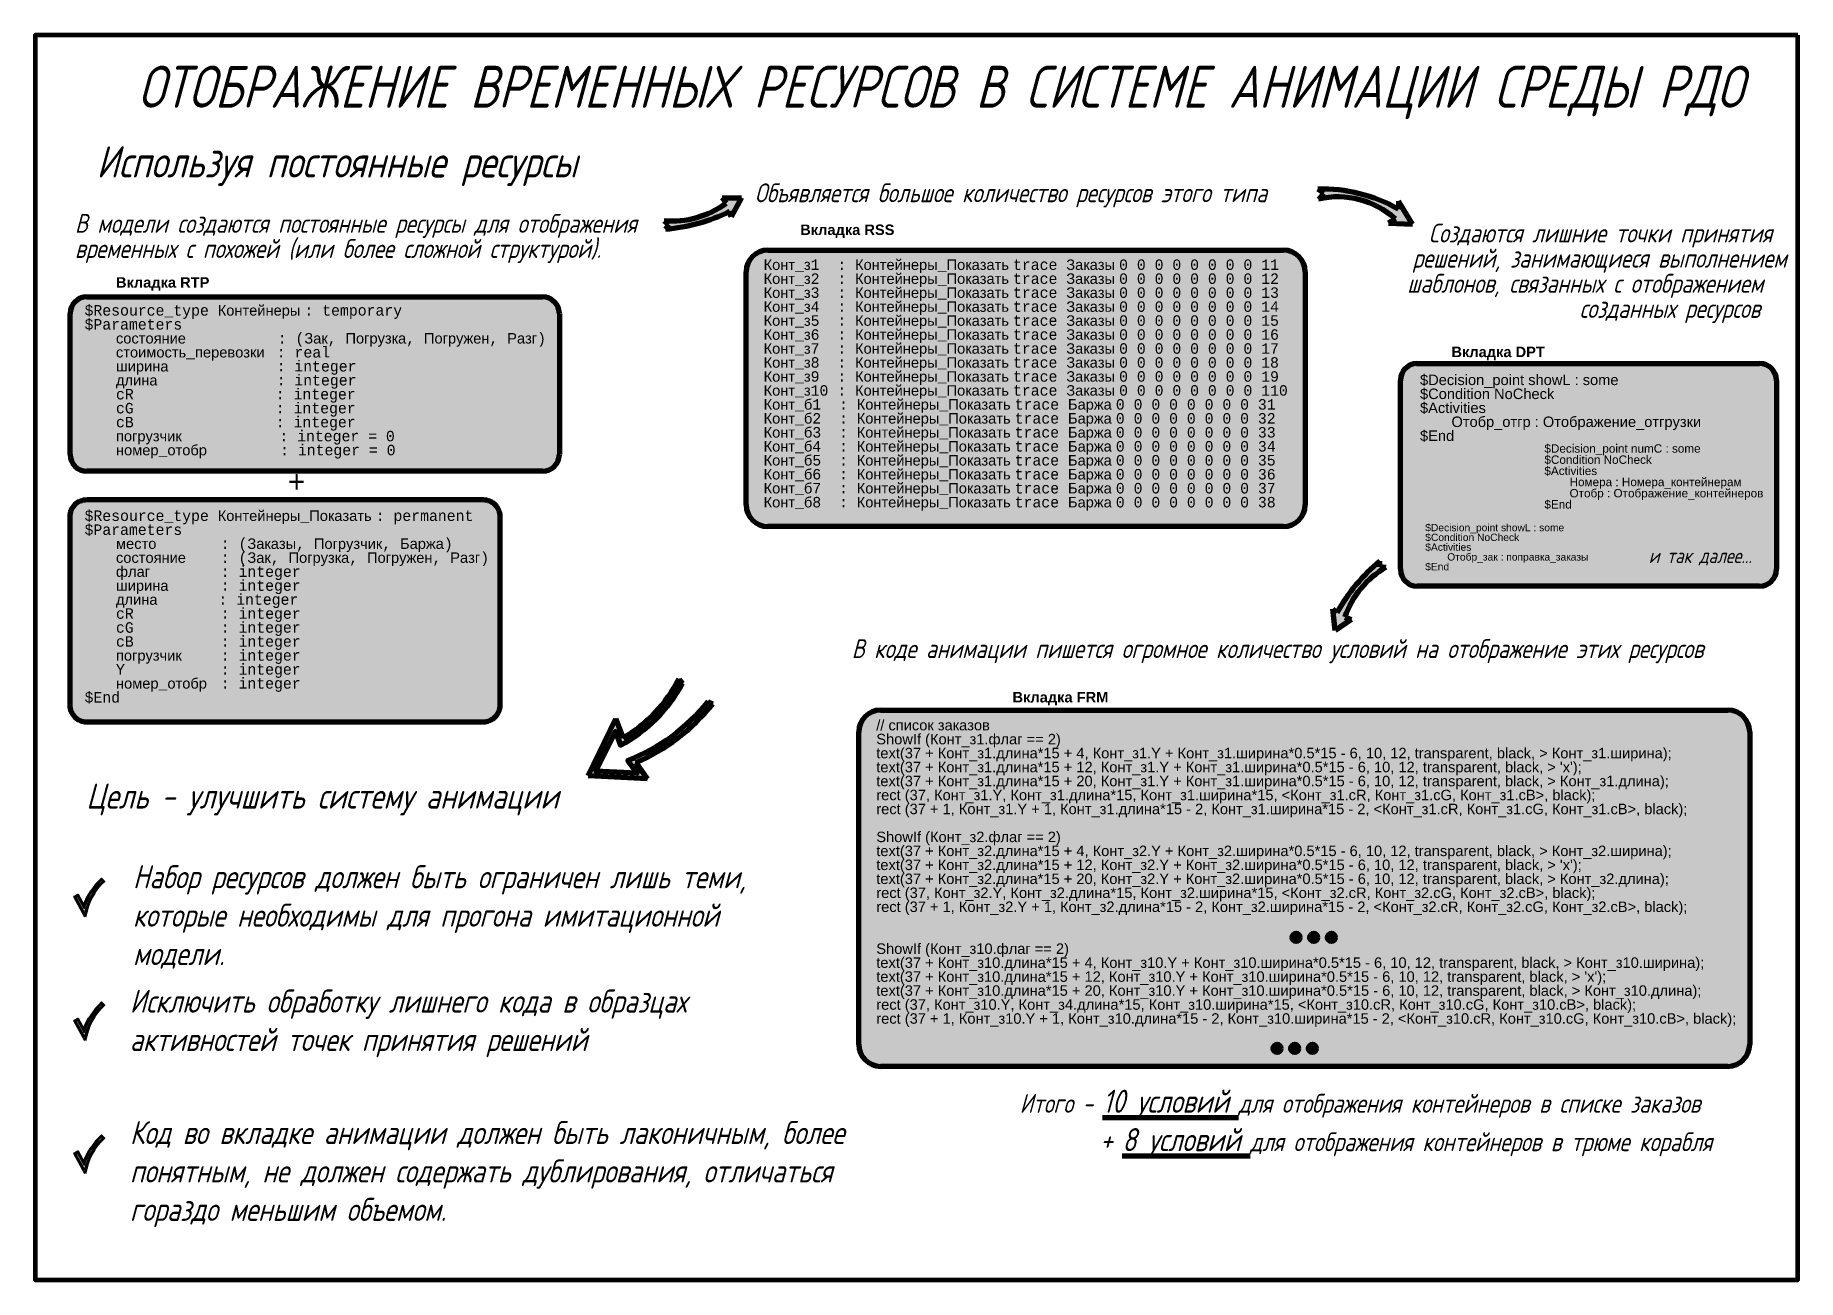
# Model space of a CAD drawing. Header units: millimetres. Extents: x -475 to 3188, y 1780 to 2591.
# Drawn here: x -475 to 366, y 1780 to 2374 of the extents above; entities that cross this region are included whole.
import ezdxf

# ---------------------------------------------------------------- set-up
doc = ezdxf.new("R2010")
doc.units = ezdxf.units.MM
doc.styles.add('CODE', font='monos.ttf')
doc.styles.get("Standard").update_dxf_attribs({"font": 'gost_au.shx', "oblique": 15})

msp = doc.modelspace()

# ---------------------------------------------------------------- texts
at = {"lineweight": 200, "insert": (-471.27, 2359.76), "char_height": 20, "attachment_point": 1}
msp.add_mtext_dynamic_manual_height_columns('\\pi44.771;ОТОБРАЖЕНИЕ ВРЕМЕННЫХ РЕСУРСОВ В СИСТЕМЕ АНИМАЦИИ СРЕДЫ РДО', width=823.7664, gutter_width=12.5, heights=[0], dxfattribs=at)
at = {"lineweight": 140, "attachment_point": 1}
for s, width, heights, insert, char_height in [(' Используя постоянные ресурсы', 274.164, [0], (-453.93, 2321.42), 15), ('Набор ресурсов должен быть ограничен лишь теми, которые необходимы для прогона имитационной модели.\\P\\P^I', 326.3315, [0], (-428.82, 1978.18), 11), ('Исключить обработку лишнего кода в образцах\\Pактивностей точек принятия решений', 455.3893, [88.95], (-430.32, 1918.84), 11), ('Код во вкладке анимации должен быть лаконичным, более\\Pпонятным, не должен содержать дублирования, отличаться\\Pгораздо меньшим объемом.', 455.3893, [88.95], (-430.26, 1856.09), 11)]:
    msp.add_mtext_dynamic_manual_height_columns(s, width=width, gutter_width=12.5, heights=heights, dxfattribs=dict(at, insert=insert, char_height=char_height))
at = {"color": 7, "lineweight": 120, "insert": (-132.09, 2303.62), "char_height": 9, "attachment_point": 1}
msp.add_mtext_dynamic_manual_height_columns('Объявляется большое количество ресурсов этого типа', width=286.6499, gutter_width=12.5, heights=[0], dxfattribs=at)
at = {"lineweight": 120, "char_height": 9, "attachment_point": 1, "line_spacing_factor": 0.8}
for s, width, insert in [('В модели создаются постоянные ресурсы для отображения временных с похожей (или более сложной структурой).', 286.6499, (-456.52, 2289.03)), ('\\pi31.798;Создаются лишние точки принятия\\P\\pi24.029;решений, занимающиеся выполнением\\P\\pi21.509;шаблонов, связанных с отображением\\P\\pi103.8;созданных ресурсов', 195.0182, (157.69, 2284.42)), ('\\pi12.527;В коде анимации пишется огромное количество условий на отображение этих ресурсов', 423.8939, (-98.37, 2086.07))]:
    msp.add_mtext_dynamic_manual_height_columns(s, width=width, gutter_width=12.5, heights=[0], dxfattribs=dict(at, insert=insert))
at = {"attachment_point": 1, "line_spacing_factor": 0.8, "style": 'CODE'}
for s, insert, char_height, width in [('\\pt15,65;{\\fArial|b0|i0|c204|p34;^I\\fArial|b0|i0|c0|p34;         \\fArial|b1|i0|c204|p34;Вкладка \\fArial|b1|i0|c0|p34;RSS\\fMonospac821 BT|b1|i0|c0|p49;\\H0.5x;\\P\\P\\fArial|b0|i0|c0|p34;\\H2x;\\P\\fArial|b0|i0|c204|p34;^IКонт}_{\\fArial|b0|i0|c204|p34;з}1  : {\\fArial|b0|i0|c204|p34;Контейнеры}_{\\fArial|b0|i0|c204|p34;Показать }trace {\\fArial|b0|i0|c204|p34;Заказы }0 0 0 0 0 0 0 0 11\\P^I{\\fArial|b0|i0|c204|p34;Конт}_{\\fArial|b0|i0|c204|p34;з}2  : {\\fArial|b0|i0|c204|p34;Контейнеры}_{\\fArial|b0|i0|c204|p34;Показать }trace {\\fArial|b0|i0|c204|p34;Заказы }0 0 0 0 0 0 0 0 12\\P^I{\\fArial|b0|i0|c204|p34;Конт}_{\\fArial|b0|i0|c204|p34;з}3  : {\\fArial|b0|i0|c204|p34;Контейнеры}_{\\fArial|b0|i0|c204|p34;Показать }trace {\\fArial|b0|i0|c204|p34;Заказы }0 0 0 0 0 0 0 0 13\\P^I{\\fArial|b0|i0|c204|p34;Конт}_{\\fArial|b0|i0|c204|p34;з}4  : {\\fArial|b0|i0|c204|p34;Контейнеры}_{\\fArial|b0|i0|c204|p34;Показать }trace {\\fArial|b0|i0|c204|p34;Заказы }0 0 0 0 0 0 0 0 14\\P^I{\\fArial|b0|i0|c204|p34;Конт}_{\\fArial|b0|i0|c204|p34;з}5  : {\\fArial|b0|i0|c204|p34;Контейнеры}_{\\fArial|b0|i0|c204|p34;Показать }trace {\\fArial|b0|i0|c204|p34;Заказы }0 0 0 0 0 0 0 0 15\\P^I{\\fArial|b0|i0|c204|p34;Конт}_{\\fArial|b0|i0|c204|p34;з}6  : {\\fArial|b0|i0|c204|p34;Контейнеры}_{\\fArial|b0|i0|c204|p34;Показать }trace {\\fArial|b0|i0|c204|p34;Заказы }0 0 0 0 0 0 0 0 16\\P^I{\\fArial|b0|i0|c204|p34;Конт}_{\\fArial|b0|i0|c204|p34;з}7  : {\\fArial|b0|i0|c204|p34;Контейнеры}_{\\fArial|b0|i0|c204|p34;Показать }trace {\\fArial|b0|i0|c204|p34;Заказы }0 0 0 0 0 0 0 0 17\\P^I{\\fArial|b0|i0|c204|p34;Конт}_{\\fArial|b0|i0|c204|p34;з}8  : {\\fArial|b0|i0|c204|p34;Контейнеры}_{\\fArial|b0|i0|c204|p34;Показать }trace {\\fArial|b0|i0|c204|p34;Заказы }0 0 0 0 0 0 0 0 18\\P^I{\\fArial|b0|i0|c204|p34;Конт}_{\\fArial|b0|i0|c204|p34;з}9  : {\\fArial|b0|i0|c204|p34;Контейнеры}_{\\fArial|b0|i0|c204|p34;Показать }trace {\\fArial|b0|i0|c204|p34;Заказы }0 0 0 0 0 0 0 0 19\\P^I{\\fArial|b0|i0|c204|p34;Конт}_{\\fArial|b0|i0|c204|p34;з}10 : {\\fArial|b0|i0|c204|p34;Контейнеры}_{\\fArial|b0|i0|c204|p34;Показать }trace {\\fArial|b0|i0|c204|p34;Заказы }0 0 0 0 0 0 0 0 110\\P^I{\\fArial|b0|i0|c204|p34;Конт}_{\\fArial|b0|i0|c204|p34;б}1  : {\\fArial|b0|i0|c204|p34;Контейнеры}_{\\fArial|b0|i0|c204|p34;Показать }trace {\\fArial|b0|i0|c204|p34;Баржа }0 0 0 0 0 0 0 0 31\\P^I{\\fArial|b0|i0|c204|p34;Конт}_{\\fArial|b0|i0|c204|p34;б}2  : {\\fArial|b0|i0|c204|p34;Контейнеры}_{\\fArial|b0|i0|c204|p34;Показать }trace {\\fArial|b0|i0|c204|p34;Баржа }0 0 0 0 0 0 0 0 32\\P^I{\\fArial|b0|i0|c204|p34;Конт}_{\\fArial|b0|i0|c204|p34;б}3  : {\\fArial|b0|i0|c204|p34;Контейнеры}_{\\fArial|b0|i0|c204|p34;Показать }trace {\\fArial|b0|i0|c204|p34;Баржа }0 0 0 0 0 0 0 0 33\\P^I{\\fArial|b0|i0|c204|p34;Конт}_{\\fArial|b0|i0|c204|p34;б}4  : {\\fArial|b0|i0|c204|p34;Контейнеры}_{\\fArial|b0|i0|c204|p34;Показать }trace {\\fArial|b0|i0|c204|p34;Баржа }0 0 0 0 0 0 0 0 34\\P^I{\\fArial|b0|i0|c204|p34;Конт}_{\\fArial|b0|i0|c204|p34;б}5  : {\\fArial|b0|i0|c204|p34;Контейнеры}_{\\fArial|b0|i0|c204|p34;Показать }trace {\\fArial|b0|i0|c204|p34;Баржа }0 0 0 0 0 0 0 0 35\\P^I{\\fArial|b0|i0|c204|p34;Конт}_{\\fArial|b0|i0|c204|p34;б}6  : {\\fArial|b0|i0|c204|p34;Контейнеры}_{\\fArial|b0|i0|c204|p34;Показать }trace {\\fArial|b0|i0|c204|p34;Баржа }0 0 0 0 0 0 0 0 36\\P^I{\\fArial|b0|i0|c204|p34;Конт}_{\\fArial|b0|i0|c204|p34;б}7  : {\\fArial|b0|i0|c204|p34;Контейнеры}_{\\fArial|b0|i0|c204|p34;Показать }trace {\\fArial|b0|i0|c204|p34;Баржа }0 0 0 0 0 0 0 0 37\\P^I{\\fArial|b0|i0|c204|p34;Конт}_{\\fArial|b0|i0|c204|p34;б}8  : {\\fArial|b0|i0|c204|p34;Контейнеры}_{\\fArial|b0|i0|c204|p34;Показать }trace {\\fArial|b0|i0|c204|p34;Баржа }0 0 0 0 0 0 0 0 38', (-142.9, 2283.99), 5, 313.7498), ('\\pt15,65;{\\fArial|b0|i0|c204|p34;^I\\fArial|b1|i0|c204|p34;Вкладка \\fArial|b1|i0|c0|p34;RTP\\fMonospac821 BT|b1|i0|c0|p49;\\P}\\P$Resource_type {\\fArial|b0|i0|c204|p34;Контейнеры }: temporary\\P$Parameters\\P^I{\\fArial|b0|i0|c204|p34;состояние\\fArial|b0|i0|c0|p34;^I              }: ({\\fArial|b0|i0|c204|p34;Зак}, {\\fArial|b0|i0|c204|p34;Погрузка}, {\\fArial|b0|i0|c204|p34;Погружен}, {\\fArial|b0|i0|c204|p34;Разг})\\P^I{\\fArial|b0|i0|c204|p34;стоимость}_{\\fArial|b0|i0|c204|p34;перевозки   }: real\\P\\pt15,65,80;^I{\\fArial|b0|i0|c204|p34;ширина\\fArial|b0|i0|c0|p34;^I ^I      }: integer\\P^I{\\fArial|b0|i0|c204|p34;длина               \\fArial|b0|i0|c0|p34;^I^I    \\fArial|b0|i0|c204|p34;  }: integer\\P\\pt15,65;^IcR                : integer\\P^IcG                : integer\\P^IcB                : integer\\P^I{\\fArial|b0|i0|c204|p34;погрузчик           \\fArial|b0|i0|c0|p34;           \\fArial|b0|i0|c204|p34;  }: integer = 0\\P^I{\\fArial|b0|i0|c204|p34;номер}_{\\fArial|b0|i0|c204|p34;отобр          \\fArial|b0|i0|c0|p34;       \\fArial|b0|i0|c204|p34; }: integer = 0 {\\H0.6x;\\P\\H1.5x; \\P\\pt15,65,80;}^I^I^I    {\\H2x;+\\H0.2x;\\P\\pt15,65;\\P\\P}$Resource_type {\\fArial|b0|i0|c204|p34;Контейнеры}_{\\fArial|b0|i0|c204|p34;Показать }: permanent\\P$Parameters\\P^I{\\fArial|b0|i0|c204|p34;место^I}: ({\\fArial|b0|i0|c204|p34;Заказы}, {\\fArial|b0|i0|c204|p34;Погрузчик}, {\\fArial|b0|i0|c204|p34;Баржа})\\P^I{\\fArial|b0|i0|c204|p34;состояние^I}: ({\\fArial|b0|i0|c204|p34;Зак}, {\\fArial|b0|i0|c204|p34;Погрузка}, {\\fArial|b0|i0|c204|p34;Погружен}, {\\fArial|b0|i0|c204|p34;Разг})\\P\\pt15,65,75;^I{\\fArial|b0|i0|c204|p34;флаг      ^I}: integer\\P\\pt15,65;^I{\\fArial|b0|i0|c204|p34;ширина\\fArial|b0|i0|c0|p34;^I}: integer\\P\\pt15,60;^I{\\fArial|b0|i0|c204|p34;длина\\fArial|b0|i0|c0|p34;^I  }: integer\\P\\pt15,65;^IcR^I: integer\\P^IcG^I: integer\\P^IcB^I: integer\\P^I{\\fArial|b0|i0|c204|p34;погрузчик^I}: integer\\P^IY^I: integer\\P^I{\\fArial|b0|i0|c204|p34;номер}_{\\fArial|b0|i0|c204|p34;отобр^I}: integer \\P$End', (-451.92, 2258.86), 5, 313.7498), ('\\pt15,65;{\\fArial|b1|i0|c0|p34;^I\\fArial|b1|i0|c204|p34;Вкладка \\fArial|b1|i0|c0|p34;DPT\\fMonospac821 BT|b1|i0|c0|p49;\\P\\fArial|b0|i0|c0|p34;\\P\\fArial|b0|i0|c204|p34;$Decision_point showL : some\\P$Condition NoCheck\\P$Activities\\P^IОтобр_отгр : Отображение_отгрузки\\P$End}', (185.31, 2225.69), 5, 144.5357), ('\\pt12,52;{\\fArial|b0|i0|c204|p34;$Decision_point numC : some\\P$Condition NoCheck\\P$Activities\\P^IНомера : Номера_контейнерам\\P^IОтобр : Отображение_контейнеров\\P$End}', (244.67, 2179.1), 4, 127.9079), ('\\pt10.5,45.5;{\\fArial|b0|i0|c204|p34;$Decision_point showL : some\\P$Condition NoCheck\\P$Activities\\P^IОтобр_зак : поправка_заказы\\P$End}', (187.81, 2141.1), 3.5, 120.331), ("\\pt15,65;{\\fArial|b0|i0|c204|p34;^I\\fArial|b0|i0|c0|p34;^I\\fArial|b1|i0|c204|p34;Вкладка \\fArial|b1|i0|c0|p34;FRM\\fMonospac821 BT|b1|i0|c0|p49;\\P\\pi25,l20;\\fArial|b0|i0|c0|p34;\\P\\pi-20;\\fArial|b0|i0|c204|p34;// список заказов\\P\\fArial|b0|i0|c0|p34;ShowIf\\fArial|b0|i0|c204|p34; (Конт_з1.флаг == 2)\\Ptext(37 + Конт_з1.длина*15 + 4, Конт_з1.Y + Конт_з1.ширина*0.5*15 - 6, 10, 12, transparent, black, > Конт_з1.ширина);\\Ptext(37 + Конт_з1.длина*15 + 12, Конт_з1.Y + Конт_з1.ширина*0.5*15 - 6, 10, 12, transparent, black, > 'x');\\Ptext(37 + Конт_з1.длина*15 + 20, Конт_з1.Y + Конт_з1.ширина*0.5*15 - 6, 10, 12, transparent, black, > Конт_з1.длина);\\Prect (37, Конт_з1.Y, Конт_з1.длина*15, Конт_з1.ширина*15, <Конт_з1.cR, Конт_з1.cG, Конт_з1.cB>, black);\\P\\pt15,65,100;rect (37 + 1, Конт_з1.Y + 1, Конт_з1.длина*15 - 2, Конт_з1.ширина*15 - 2, <Конт_з1.cR, Конт_з1.cG, Конт_з1.cB>, black);\\fArial|b0|i0|c0|p34;\\P\\pi25;\\fArial|b0|i0|c204|p34;\\P\\pi0,l0,t0;\\fArial|b0|i0|c0|p34;ShowIf\\fArial|b0|i0|c204|p34; (Конт_з\\fArial|b0|i0|c0|p34;2\\fArial|b0|i0|c204|p34;.флаг == 2)\\Ptext(37 + Конт_з2.длина*15 + 4, Конт_з2.Y + Конт_з2.ширина*0.5*15 - 6, 10, 12, transparent, black, > Конт_з2.ширина);\\Ptext(37 + Конт_з2.длина*15 + 12, Конт_з2.Y + Конт_з2.ширина*0.5*15 - 6, 10, 12, transparent, black, > 'x');\\Ptext(37 + Конт_з2.длина*15 + 20, Конт_з2.Y + Конт_з2.ширина*0.5*15 - 6, 10, 12, transparent, black, > Конт_з2.длина);\\Prect (37, Конт_з2.Y, Конт_з2.длина*15, Конт_з2.ширина*15, <Конт_з2.cR, Конт_з2.cG, Конт_з2.cB>, black);\\Prect (37 + 1, Конт_з2.Y + 1, Конт_з2.длина*15 - 2, Конт_з2.ширина*15 - 2, <Конт_з2.cR, Конт_з2.cG, Конт_з2.cB>, black);\\P\\pt15,65;\\fArial|b0|i0|c0|p34;\\P\\PShowI\\fArial|b0|i0|c204|p34;f (Конт_з\\fArial|b0|i0|c0|p34;10\\fArial|b0|i0|c204|p34;.флаг == 2)\\Ptext(37 + Конт_з\\fArial|b0|i0|c0|p34;10\\fArial|b0|i0|c204|p34;.длина*15 + 4, Конт_з\\fArial|b0|i0|c0|p34;10\\fArial|b0|i0|c204|p34;.Y + Конт_з\\fArial|b0|i0|c0|p34;10\\fArial|b0|i0|c204|p34;.ширина*0.5*15 - 6, 10, 12, transparent, black, > Конт_з\\fArial|b0|i0|c0|p34;10\\fArial|b0|i0|c204|p34;.ширина);\\Ptext(37 + Конт_з\\fArial|b0|i0|c0|p34;10\\fArial|b0|i0|c204|p34;.длина*15 + 12, Конт_з\\fArial|b0|i0|c0|p34;10\\fArial|b0|i0|c204|p34;.Y + Конт_з\\fArial|b0|i0|c0|p34;10\\fArial|b0|i0|c204|p34;.ширина*0.5*15 - 6, 10, 12, transparent, black, > 'x');\\Ptext(37 + Конт_з\\fArial|b0|i0|c0|p34;10\\fArial|b0|i0|c204|p34;.длина*15 + 20, Конт_з\\fArial|b0|i0|c0|p34;10\\fArial|b0|i0|c204|p34;.Y + Конт_з\\fArial|b0|i0|c0|p34;10\\fArial|b0|i0|c204|p34;.ширина*0.5*15 - 6, 10, 12, transparent, black, > Конт_з\\fArial|b0|i0|c0|p34;10\\fArial|b0|i0|c204|p34;.длина);\\Prect (37, Конт_з\\fArial|b0|i0|c0|p34;10\\fArial|b0|i0|c204|p34;.Y, Конт_з4.длина*15, Конт_з\\fArial|b0|i0|c0|p34;10\\fArial|b0|i0|c204|p34;.ширина*15, <Конт_з\\fArial|b0|i0|c0|p34;10\\fArial|b0|i0|c204|p34;.cR, Конт_з\\fArial|b0|i0|c0|p34;10\\fArial|b0|i0|c204|p34;.cG, Конт_з\\fArial|b0|i0|c0|p34;10\\fArial|b0|i0|c204|p34;.cB>, black);\\Prect (37 + 1, Конт_з\\fArial|b0|i0|c0|p34;10\\fArial|b0|i0|c204|p34;.Y + 1, Конт_з\\fArial|b0|i0|c0|p34;10\\fArial|b0|i0|c204|p34;.длина*15 - 2, Конт_з\\fArial|b0|i0|c0|p34;10\\fArial|b0|i0|c204|p34;.ширина*15 - 2, <Конт_з\\fArial|b0|i0|c0|p34;10\\fArial|b0|i0|c204|p34;.cR, Конт_з\\fArial|b0|i0|c0|p34;10\\fArial|b0|i0|c204|p34;.cG, Конт_з\\fArial|b0|i0|c0|p34;10\\fArial|b0|i0|c204|p34;.cB>, black);}", (-74.13, 2060.89), 5, 421.9329)]:
    msp.add_mtext(s, dxfattribs=dict(at, insert=insert, char_height=char_height, width=width))
at = {"lineweight": 70, "insert": (294.45, 2129.39), "char_height": 7, "attachment_point": 1, "line_spacing_factor": 0.8}
msp.add_mtext_dynamic_manual_height_columns('и так далее...', width=52.6028, gutter_width=12.5, heights=[0], dxfattribs=at)
at = {"lineweight": 211, "attachment_point": 1}
for s, width, heights, insert, char_height in [('{\\C7;Цель - улучшить систему анимации}', 286.6499, [0], (-451.1, 2017.21), 12), ('\\pi4.7844;Итого - {\\H1.2222x;\\L10 условий} для отображения контейнеров в списке заказов\\P\\pi43.086;{\\H1.2222x;+} {\\H1.2222x;\\L8 условий} для отображения контейнеров в трюме корабля', 335.0784, [46.89], (-10.47, 1871.04), 9)]:
    msp.add_mtext_dynamic_manual_height_columns(s, width=width, gutter_width=12.5, heights=heights, dxfattribs=dict(at, insert=insert, char_height=char_height))
at = {"color": 82, "lineweight": 80, "insert": (-451.1, 2017.21), "char_height": 12, "attachment_point": 1}
msp.add_mtext_dynamic_manual_height_columns('Цель - улучшить систему анимации', width=286.6499, gutter_width=12.5, heights=[0], dxfattribs=at)
at = {"color": 1, "lineweight": 80, "insert": (-10.47, 1871.04), "char_height": 9, "attachment_point": 1}
msp.add_mtext_dynamic_manual_height_columns('\\pi4.7844;Итого - {\\H1.2222x;\\L10 условий} для отображения контейнеров в списке заказов\\P\\pi43.086;{\\H1.2222x;+} {\\H1.2222x;\\L8 условий} для отображения контейнеров в трюме корабля', width=335.0784, gutter_width=12.5, heights=[46.89], dxfattribs=at)

# ---------------------------------------------------------------- hatches: boundary and pattern name
at = {"true_color": 0xfff5f5, "transparency": 33554687}
h = msp.add_hatch(color=7, dxfattribs=at)
h.dxf.hatch_style = 1
h.paths.add_polyline_path([(152.4, 2095.54), (149.37, 2096.56, -0.181737), (168.96, 2120.31), (166.15, 2120.53), (166.13, 2123.24, 0.093425), (145.67, 2098.74), (143.66, 2100.53), (144.76, 2090.28)])
h.paths.add_polyline_path([(136.58, 2300.91), (139.49, 2298.93), (136.96, 2296.16, -0.242318), (173.6, 2286.64), (170.26, 2284.69), (181.71, 2284.12), (175.06, 2295.18), (175.09, 2291.3, 0.134216)])
h.paths.add_polyline_path([(-143.99, 2290.3), (-143.35, 2287.69), (-138.42, 2296.74), (-147.7, 2296.76), (-145.79, 2294.2, -0.181737), (-175.41, 2285.82), (-173.23, 2284.04), (-174.75, 2281.8, 0.093425)])
h = msp.add_hatch(color=7, dxfattribs=at)
h.dxf.hatch_style = 1
edge = h.paths.add_edge_path()
edge.add_arc((120.15, 2261.34), 10.41, 0, 90)
edge.add_line((120.15, 2271.75), (-125.85, 2271.75))
edge.add_arc((-125.85, 2261.34), 10.41, 90, 180)
edge.add_line((-136.26, 2261.34), (-136.26, 2150.26))
edge.add_arc((-125.85, 2150.26), 10.41, 180, 270)
edge.add_line((-125.85, 2139.85), (120.15, 2139.85))
edge.add_arc((120.15, 2150.26), 10.41, 270, 360)
edge.add_line((130.56, 2150.26), (130.56, 2261.34))
at = {"true_color": 0xf5fff5, "transparency": 33554687}
h = msp.add_hatch(color=7, dxfattribs=at)
h.dxf.hatch_style = 1
h.paths.add_polyline_path([(-166.56, 2065.09), (-168.25, 2067.03, -0.141288), (-194.91, 2038.95), (-198.35, 2047.98), (-211.69, 2020.9), (-183.41, 2019.47), (-188.94, 2027.15, 0.128078), (-152.26, 2055.29), (-154.53, 2056.27, -0.134918), (-192.68, 2028.24), (-188.28, 2022.12), (-207.93, 2023.11), (-198.63, 2041.98), (-196.16, 2035.5, 0.147918)])
edge = h.paths.add_edge_path()
edge.add_arc((-450.84, 2241.47), 8, 90, 180)
edge.add_line((-458.84, 2241.47), (-458.84, 2174.24))
edge.add_arc((-450.84, 2174.24), 8, 180, 270)
edge.add_line((-450.84, 2166.24), (-233.37, 2166.24))
edge.add_arc((-233.37, 2174.24), 8, 270, 360)
edge.add_line((-225.37, 2174.24), (-225.37, 2241.47))
edge.add_arc((-233.37, 2241.47), 8, 0, 90)
edge.add_line((-233.37, 2249.47), (-450.84, 2249.47))
at = {"true_color": 0xfff5f5, "transparency": 33554687}
h = msp.add_hatch(color=7, dxfattribs=at)
h.dxf.hatch_style = 1
edge = h.paths.add_edge_path()
edge.add_arc((183.95, 2119.43), 8, 180, 270)
edge.add_line((183.95, 2111.43), (347.37, 2111.43))
edge.add_arc((347.37, 2119.43), 8, 270, 360)
edge.add_line((355.37, 2119.43), (355.37, 2209.6))
edge.add_arc((347.37, 2209.6), 8, 0, 90)
edge.add_line((347.37, 2217.6), (183.95, 2217.6))
edge.add_arc((183.95, 2209.6), 8, 90, 180)
edge.add_line((175.95, 2209.6), (175.95, 2119.43))
h = msp.add_hatch(color=7, dxfattribs=at)
h.dxf.hatch_style = 1
edge = h.paths.add_edge_path()
edge.add_line((-450.84, 2152.67), (-261.76, 2152.67))
edge.add_arc((-261.76, 2144.67), 8, 0, 90, ccw=False)
edge.add_line((-253.76, 2144.67), (-253.76, 2054.5))
edge.add_arc((-261.76, 2054.5), 8, -90, 0, ccw=False)
edge.add_line((-261.76, 2046.5), (-450.84, 2046.5))
edge.add_arc((-450.84, 2054.5), 8, 180, 270, ccw=False)
edge.add_line((-458.84, 2054.5), (-458.84, 2144.67))
edge.add_arc((-450.84, 2144.67), 8, 90, 180, ccw=False)
h = msp.add_hatch(color=7, dxfattribs=at)
h.dxf.hatch_style = 1
edge = h.paths.add_edge_path()
edge.add_arc((-72.05, 2041.82), 10.41, 90, 180)
edge.add_line((-82.46, 2041.82), (-82.46, 1892.6))
edge.add_arc((-72.05, 1892.6), 10.41, 180, 270)
edge.add_line((-72.05, 1882.19), (332.22, 1882.19))
edge.add_arc((332.22, 1892.6), 10.41, 270, 360)
edge.add_line((342.62, 1892.6), (342.62, 2041.82))
edge.add_arc((332.22, 2041.82), 10.41, 0, 90)
edge.add_line((332.22, 2052.23), (-72.05, 2052.23))
at = {"transparency": 33554687}
h = msp.add_hatch(color=7, dxfattribs=at)
h.dxf.hatch_style = 1
h.paths.add_polyline_path([(-442.42, 1970.49), (-443.76, 1971.92, 0.127727), (-452.26, 1958.92), (-455.15, 1964.16), (-456.86, 1963.21), (-451.55, 1953.58, -0.170896)])
h.paths.add_polyline_path([(-443.13, 1970.52), (-443.79, 1971.22, 0.1333), (-452.13, 1957.65), (-455.34, 1963.48), (-456.18, 1963.02), (-451.79, 1955.05, -0.154122)], flags=16)
h = msp.add_hatch(color=82, dxfattribs=at)
h.dxf.hatch_style = 1
h.paths.add_polyline_path([(-443.13, 1970.52), (-443.79, 1971.22, 0.1333), (-452.13, 1957.65), (-455.34, 1963.48), (-456.18, 1963.02), (-451.79, 1955.05, -0.154122)])
at = {"lineweight": 40}
h = msp.add_hatch(color=252, dxfattribs=at)
h.dxf.hatch_style = 1
h.paths.add_polyline_path([(128.68, 1943.74, 1), (123.68, 1943.74, 1)])
h = msp.add_hatch(color=252, dxfattribs=at)
h.dxf.hatch_style = 1
h.paths.add_polyline_path([(137.1, 1943.74, 1), (132.1, 1943.74, 1)])
h = msp.add_hatch(color=252, dxfattribs=at)
h.dxf.hatch_style = 1
h.paths.add_polyline_path([(145.52, 1943.74, 1), (140.52, 1943.74, 1)])
at = {"transparency": 33554687}
h = msp.add_hatch(color=7, dxfattribs=at)
h.dxf.hatch_style = 1
h.paths.add_polyline_path([(-442.42, 1911.36), (-443.76, 1912.79, 0.127727), (-452.26, 1899.78), (-455.15, 1905.03), (-456.86, 1904.08), (-451.55, 1894.45, -0.170896)])
h.paths.add_polyline_path([(-443.13, 1911.39), (-443.79, 1912.09, 0.1333), (-452.13, 1898.52), (-455.34, 1904.35), (-456.18, 1903.88), (-451.79, 1895.92, -0.154122)], flags=16)
h = msp.add_hatch(color=82, dxfattribs=at)
h.dxf.hatch_style = 1
h.paths.add_polyline_path([(-443.13, 1911.39), (-443.79, 1912.09, 0.1333), (-452.13, 1898.52), (-455.34, 1904.35), (-456.18, 1903.88), (-451.79, 1895.92, -0.154122)])
at = {"lineweight": 40}
h = msp.add_hatch(color=252, dxfattribs=at)
h.dxf.hatch_style = 1
h.paths.add_polyline_path([(119.61, 1890.76, 1), (114.61, 1890.76, 1)])
h = msp.add_hatch(color=252, dxfattribs=at)
h.dxf.hatch_style = 1
h.paths.add_polyline_path([(128.03, 1890.76, 1), (123.03, 1890.76, 1)])
h = msp.add_hatch(color=252, dxfattribs=at)
h.dxf.hatch_style = 1
h.paths.add_polyline_path([(136.46, 1890.76, 1), (131.46, 1890.76, 1)])
at = {"transparency": 33554687}
h = msp.add_hatch(color=7, dxfattribs=at)
h.dxf.hatch_style = 1
h.paths.add_polyline_path([(-442.42, 1847.97), (-443.76, 1849.4, 0.127727), (-452.26, 1836.39), (-455.15, 1841.64), (-456.86, 1840.69), (-451.55, 1831.06, -0.170896)])
h.paths.add_polyline_path([(-443.13, 1848), (-443.79, 1848.69, 0.1333), (-452.13, 1835.13), (-455.34, 1840.96), (-456.18, 1840.49), (-451.79, 1832.53, -0.154122)], flags=16)
h = msp.add_hatch(color=82, dxfattribs=at)
h.dxf.hatch_style = 1
h.paths.add_polyline_path([(-443.13, 1848), (-443.79, 1848.69, 0.1333), (-452.13, 1835.13), (-455.34, 1840.96), (-456.18, 1840.49), (-451.79, 1832.53, -0.154122)])

# ---------------------------------------------------------------- linework, layer by layer
at = {"lineweight": 100}
for p, q in [((-145.79, 2294.2), (-147.7, 2296.76)), ((-147.7, 2296.76), (-138.42, 2296.74)), ((-138.42, 2296.74), (-143.35, 2287.69)), ((139.49, 2298.93), (136.58, 2300.91)), ((136.96, 2296.16), (139.49, 2298.93)), ((-143.35, 2287.69), (-143.99, 2290.3)), ((181.71, 2284.12), (175.06, 2295.18)), ((175.06, 2295.18), (175.09, 2291.3)), ((-175.41, 2285.82), (-173.23, 2284.04)), ((-173.23, 2284.04), (-174.75, 2281.8)), ((173.6, 2286.64), (170.26, 2284.69)), ((170.26, 2284.69), (181.71, 2284.12)), ((166.15, 2120.53), (166.13, 2123.24)), ((168.96, 2120.31), (166.15, 2120.53)), ((144.76, 2090.28), (143.66, 2100.53)), ((143.66, 2100.53), (145.67, 2098.74)), ((152.4, 2095.54), (144.76, 2090.28)), ((149.37, 2096.56), (152.4, 2095.54))]:
    msp.add_line(p, q, dxfattribs=at)
at = {"color": 12, "lineweight": 211, "true_color": 0xb80000}
for p, q in [((-125.85, 2271.75), (120.15, 2271.75)), ((-136.26, 2150.26), (-136.26, 2261.34)), ((130.56, 2261.34), (130.56, 2150.26)), ((183.65, 2217.6), (347.37, 2217.6)), ((175.95, 2119.43), (175.95, 2209.6)), ((355.37, 2209.6), (355.37, 2119.43)), ((120.15, 2139.85), (-125.85, 2139.85)), ((347.37, 2111.43), (183.95, 2111.43)), ((-72.05, 2052.23), (332.22, 2052.23)), ((-82.46, 1892.6), (-82.46, 2041.82)), ((342.62, 2041.82), (342.62, 1892.6)), ((332.22, 1882.19), (-72.05, 1882.19))]:
    msp.add_line(p, q, dxfattribs=at)
at = {"color": 82, "lineweight": 211}
for p, q in [((-450.84, 2249.47), (-233.37, 2249.47)), ((-458.84, 2174.24), (-458.84, 2241.47)), ((-225.37, 2241.47), (-225.37, 2174.24)), ((-233.37, 2166.24), (-450.84, 2166.24))]:
    msp.add_line(p, q, dxfattribs=at)
at = {"lineweight": 140}
for p, q in [((-168.25, 2067.03), (-166.56, 2065.09)), ((-154.53, 2056.27), (-152.26, 2055.29)), ((-211.69, 2020.9), (-198.35, 2047.98)), ((-198.35, 2047.98), (-194.91, 2038.95)), ((-188.94, 2027.15), (-183.41, 2019.47)), ((-183.41, 2019.47), (-211.69, 2020.9))]:
    msp.add_line(p, q, dxfattribs=at)
at = {"lineweight": 60}
msp.add_lwpolyline([(365.56, 2374.33), (-475.44, 2374.33), (-475.44, 1780.33), (365.56, 1780.33)], close=True, dxfattribs=at)
at = {"color": 12, "lineweight": 211, "true_color": 0xb80000}
msp.add_lwpolyline([(-450.84, 2152.67), (-261.76, 2152.67, -0.414214), (-253.76, 2144.67), (-253.76, 2054.5, -0.414214), (-261.76, 2046.5), (-450.84, 2046.5, -0.414214), (-458.84, 2054.5), (-458.84, 2144.67, -0.414214)], format="xyb", close=True, dxfattribs=at)
for points in [[(-211.69, 2020.9), (-198.35, 2047.98), (-194.91, 2038.95, 0.141288), (-168.25, 2067.03), (-166.56, 2065.09, -0.147918), (-196.16, 2035.5), (-198.63, 2041.98), (-207.93, 2023.11), (-188.28, 2022.12), (-192.68, 2028.24, 0.134918), (-154.53, 2056.27), (-152.26, 2055.29, -0.128078), (-188.94, 2027.15), (-183.41, 2019.47), (-211.69, 2020.9)], [(-451.55, 1953.58), (-456.86, 1963.21), (-455.15, 1964.16), (-452.26, 1958.92, -0.127727), (-443.76, 1971.92), (-442.42, 1970.49, 0.170896)], [(-451.79, 1955.05), (-456.18, 1963.02), (-455.34, 1963.48), (-452.13, 1957.65, -0.1333), (-443.79, 1971.22), (-443.13, 1970.52, 0.154122), (-451.79, 1955.05)], [(-451.55, 1894.45), (-456.86, 1904.08), (-455.15, 1905.03), (-452.26, 1899.78, -0.127727), (-443.76, 1912.79), (-442.42, 1911.36, 0.170896)], [(-451.79, 1895.92), (-456.18, 1903.88), (-455.34, 1904.35), (-452.13, 1898.52, -0.1333), (-443.79, 1912.09), (-443.13, 1911.39, 0.154122), (-451.79, 1895.92)], [(-451.55, 1831.06), (-456.86, 1840.69), (-455.15, 1841.64), (-452.26, 1836.39, -0.127727), (-443.76, 1849.4), (-442.42, 1847.97, 0.170896)], [(-451.79, 1832.53), (-456.18, 1840.49), (-455.34, 1840.96), (-452.13, 1835.13, -0.1333), (-443.79, 1848.69), (-443.13, 1848, 0.154122), (-451.79, 1832.53)]]:
    msp.add_lwpolyline(points, format="xyb", close=True)
at = {"lineweight": 140}
msp.add_lwpolyline([(-154.53, 2056.27, -0.134918), (-192.68, 2028.24), (-188.28, 2022.12), (-207.93, 2023.11), (-198.63, 2041.98), (-196.16, 2035.5, 0.147918), (-166.56, 2065.09, 0.147918)], format="xyb", dxfattribs=at)
at = {"lineweight": 40}
for centre in [(126.18, 1943.74), (134.6, 1943.74), (143.02, 1943.74), (117.11, 1890.76), (125.53, 1890.76), (133.96, 1890.76)]:
    msp.add_circle(centre, 2.5, dxfattribs=at)
at = {"lineweight": 100}
for centre, radius, start, end in [((138.25, 2225.67), 75.27, 60.70008, 91.27729), ((146.04, 2255.82), 41.35, 48.20654, 102.69153), ((-171.75, 2329.41), 43.74, 265.2076, 306.40906), ((-181.92, 2367.65), 86.15, 274.77579, 296.12529), ((220.86, 2056.71), 86.15, 129.44914, 150.79864), ((190.75, 2082.38), 43.74, 119.88095, 161.08241)]:
    msp.add_arc(centre, radius, start, end, dxfattribs=at)
at = {"color": 12, "lineweight": 211, "true_color": 0xb80000}
for centre, radius, start, end in [((-125.85, 2261.34), 10.41, 90, 180), ((120.15, 2261.34), 10.41, 0, 90), ((183.95, 2209.6), 8, 90, 180), ((347.37, 2209.6), 8, 0, 90), ((-125.85, 2150.26), 10.41, 180, 270), ((120.15, 2150.26), 10.41, 270, 0), ((183.95, 2119.43), 8, 180, 270), ((347.37, 2119.43), 8, 270, 0), ((-72.05, 2041.82), 10.41, 90, 180), ((332.22, 2041.82), 10.41, 0, 90), ((-72.05, 1892.6), 10.41, 180, 270), ((332.22, 1892.6), 10.41, 270, 0)]:
    msp.add_arc(centre, radius, start, end, dxfattribs=at)
at = {"color": 82, "lineweight": 211}
for centre, start, end in [((-450.84, 2241.47), 90, 180), ((-233.37, 2241.47), 0, 90), ((-450.84, 2174.24), 180, 270), ((-233.37, 2174.24), 270, 0)]:
    msp.add_arc(centre, 8, start, end, dxfattribs=at)
at = {"lineweight": 140}
for centre, radius, start, end in [((-230.28, 2099.23), 69.89, 300.40639, 332.5744), ((-224.61, 2111.65), 91.71, 292.88807, 322.08251)]:
    msp.add_arc(centre, radius, start, end, dxfattribs=at)

msp.set_redraw_order([(e.dxf.handle, doc.entitydb.next_handle()) for e in msp.query("TEXT MTEXT ATTDEF DIMENSION ARC_DIMENSION")])  # texts and dimensions are drawn at this point

doc.saveas('drawing.dxf')
